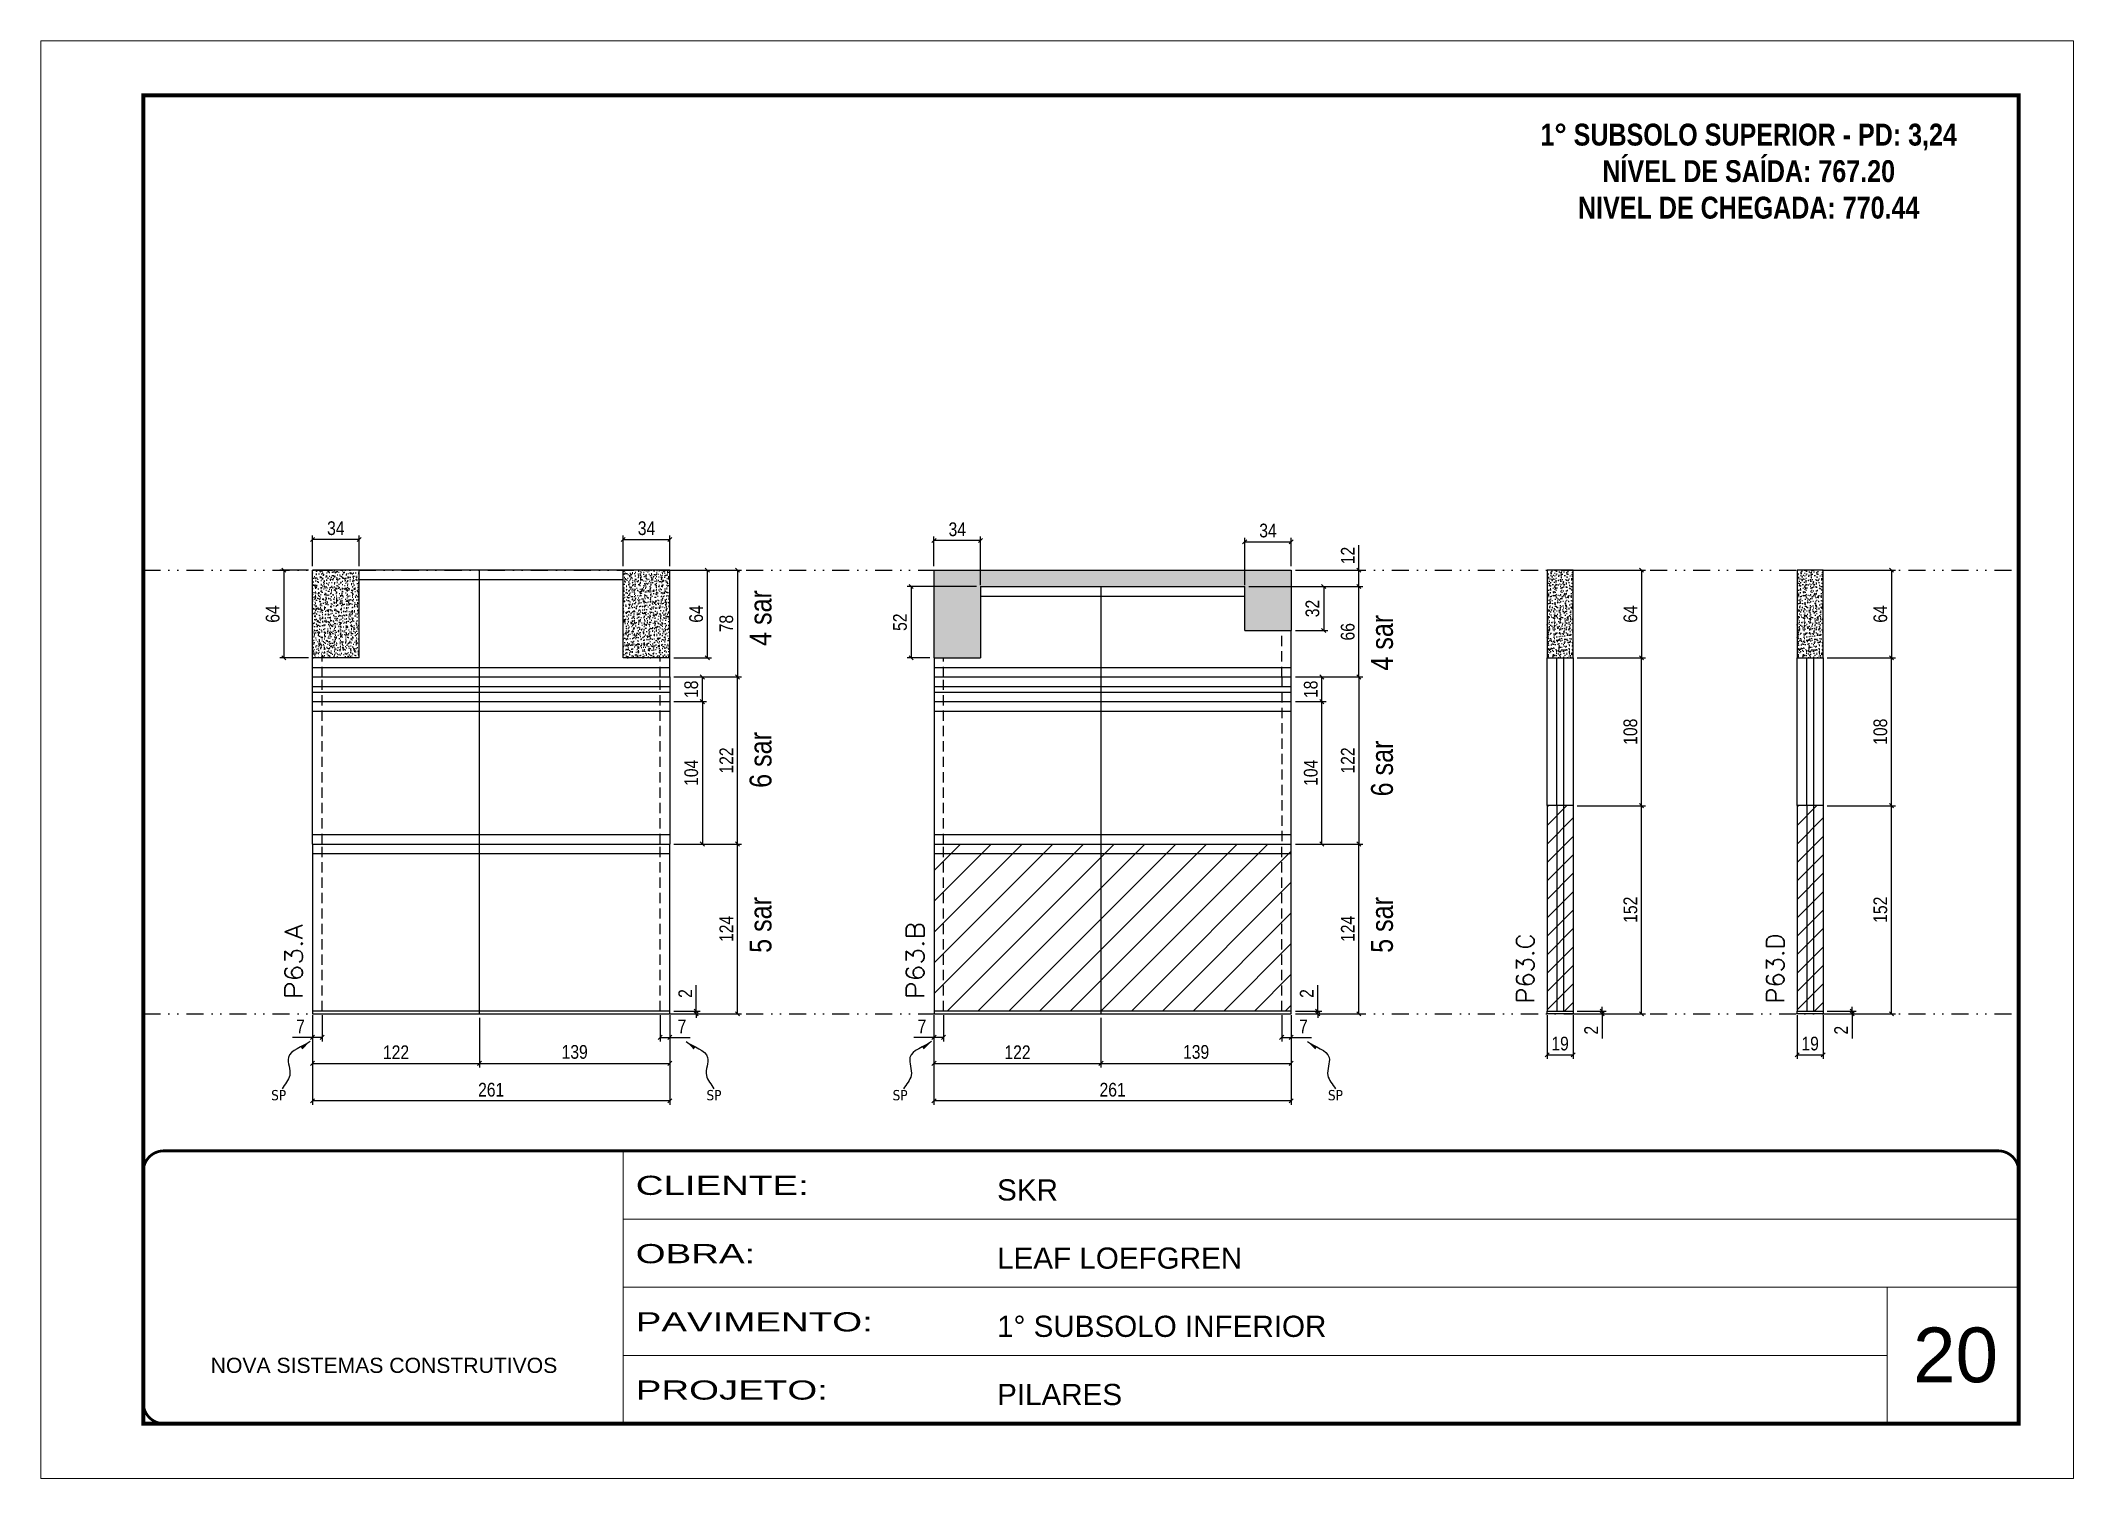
# Model space of a CAD drawing. Extents: x 14400 to 27878, y -21631 to 6985.
# Drawn here: x 19182 to 20667, y 1340 to 2390 of the extents above; entities that cross this region are included whole.
import ezdxf

# ---------------------------------------------------------------- set-up
doc = ezdxf.new("R2010")
doc.units = 0
for name, pattern in [('CONTINUO', [0]), ('DASHED', [0.75, 0.5, -0.25]), ('DIVIDE2', [0.625, 0.25, -0.125, 0, -0.125, 0, -0.125]), ('HIDDEN', [0.375, 0.25, -0.125])]:
    doc.linetypes.add(name, pattern=pattern)
for name, color, linetype, lineweight in [('CARIMBO', 255, 'Continuous', 9), ('Folhas', 255, 'Continuous', 9), ('Hachura', 251, 'Continuous', 9), ('SARRAFO DE PRESSAO', 251, 'DASHED', 9), ('Texto Seção', 7, 'Continuous', 15)]:
    doc.layers.add(name, color=color, linetype=linetype, lineweight=lineweight)
for name, color, linetype in [('COTA', 241, 'Continuous'), ('NOMENCLATURA', 7, 'Continuous'), ('Nível', 160, 'Continuous'), ('Painéis', 200, 'Continuous'), ('SARR_2.2x7', 40, 'Continuous'), ('Sarrafo de Pressão', 42, 'HIDDEN'), ('texto', 7, 'Continuous')]:
    doc.layers.add(name, color=color, linetype=linetype)
doc.styles.add('ARIAL', font='arial.ttf')
doc.styles.add('ARIAL_NARROW', font='ARIALN.TTF', dxfattribs={"height": 0.2})
doc.styles.add('COTA TECNICA', font='techl___.ttf', dxfattribs={"height": 10})
doc.styles.add('COTA TECNICA-50', font='techl___.ttf', dxfattribs={"height": 10})
doc.styles.add('REGUA-120', font='ROMANS.shx', dxfattribs={"height": 15})
doc.styles.add('ROMANC', font='techb___.ttf', dxfattribs={"height": 2.5})
doc.styles.get("Standard").update_dxf_attribs({"font": 'arial.ttf'})
doc.styles.add('Tecnologia', font='')
doc.styles.get('Tecnologia').set_extended_font_data('Forgotten Futurist')
doc.dimstyles.new('COTA PAINEL-50', dxfattribs={"dimtxt": 10, "dimasz": 3, "dimexe": 3, "dimexo": 3, "dimgap": 3, "dimtad": 1, "dimdec": 1, "dimzin": 12, "dimdsep": 46, "dimtxsty": 'COTA TECNICA-50', "dimblk1": 'OBLIQUE', "dimblk2": 'OBLIQUE', "dimsah": 1, "dimcen": 0.9, "dimclrd": 4, "dimclre": 4, "dimclrt": 240, "dimadec": 1, "dimazin": 3, "dimtfac": 1, "dimtdec": 1, "dimtmove": 0, "dimatfit": 3, "dimfxl": 1, "dimtolj": 1, "dimtzin": 12, "dimarcsym": 0})
doc.dimstyles.new('PAINEL', dxfattribs={"dimtxt": 10, "dimasz": 3, "dimexe": 3, "dimexo": 3, "dimgap": 3, "dimtad": 1, "dimdec": 1, "dimzin": 12, "dimdsep": 46, "dimtxsty": 'COTA TECNICA', "dimblk1": 'OBLIQUE', "dimblk2": 'OBLIQUE', "dimsah": 1, "dimcen": 0.9, "dimclrd": 4, "dimclre": 4, "dimclrt": 240, "dimadec": 1, "dimazin": 3, "dimtfac": 1, "dimtdec": 1, "dimtmove": 0, "dimatfit": 3, "dimfxl": 1, "dimtolj": 1, "dimtzin": 12, "dimarcsym": 0})
doc.dimstyles.get("Standard").update_dxf_attribs({"dimtxt": 0.18, "dimasz": 0.18, "dimexe": 0.18, "dimexo": 0.0625, "dimgap": 0.09, "dimtad": 0, "dimtih": 1, "dimtoh": 1, "dimdec": 4, "dimzin": 0, "dimdsep": 46, "dimtxsty": 'Standard', "dimcen": 0.09, "dimadec": 0, "dimazin": 0, "dimtfac": 1, "dimtdec": 4, "dimtofl": 0, "dimtmove": 0, "dimatfit": 3, "dimfxl": 1, "dimtolj": 1, "dimtzin": 0, "dimarcsym": 0})

msp = doc.modelspace()

# ---------------------------------------------------------------- texts
at = {"layer": 'CARIMBO', "style": 'ARIAL'}
msp.add_text('20', height=40, dxfattribs=at).set_placement((20549.83, 1410.57))
at = {"layer": 'NOMENCLATURA', "style": 'ARIAL_NARROW'}
for s, p in [('4 sar', (19715.86, 1948.39)), ('4 sar', (20169.87, 1930.34)), ('6 sar', (19715.86, 1844.72)), ('6 sar', (20169.87, 1838.49)), ('5 sar', (19715.86, 1724.23)), ('5 sar', (20169.87, 1724.23))]:
    msp.add_text(s, height=16, rotation=90, dxfattribs=at).set_placement(p)
at = {"layer": 'NOMENCLATURA', "color": 2, "insert": (20429.81, 2356.49), "char_height": 16, "attachment_point": 2, "style": 'ROMANC'}
msp.add_mtext_dynamic_manual_height_columns('\\P1° SUBSOLO SUPERIOR - PD: 3,24\\PNÍVEL DE SAÍDA: 767.20\\PNIVEL DE CHEGADA: 770.44', width=432.3511, gutter_width=1, heights=[0], dxfattribs=at)
at = {"layer": 'texto', "color": 0, "char_height": 7.5, "attachment_point": 5}
for insert in [(19355.84, 1620.22), (19673.87, 1620.22), (19809.85, 1620.22), (20127.88, 1620.22)]:
    msp.add_mtext('{\\fTahoma|b0|i0|c0|p34;\\C4;SP}', dxfattribs=dict(at, insert=insert))
at = {"layer": 'Texto Seção', "style": 'REGUA-120', "width": 1.1}
for s, p in [('P63.A', (19373.37, 1690.47)), ('P63.B', (19827.38, 1690.47))]:
    msp.add_text(s, height=13, rotation=90, dxfattribs=at).set_placement(p)
at = {"layer": 'Texto Seção', "char_height": 13, "width": 370.6998, "attachment_point": 7, "rotation": 90, "style": 'REGUA-120'}
for s, insert in [('P63.C', (20273.06, 1687.12)), ('P63.D', (20455.7, 1687.12))]:
    msp.add_mtext(s, dxfattribs=dict(at, insert=insert))

# ---------------------------------------------------------------- blocks, each defined once
blk = doc.blocks.new('9999999999')
at = {"color": 30, "linetype": 'CONTINUO'}
for p, q in [((98564.6, 34230.2), (98564.6, 34429.4)), ((98564.6, 34379.6), (99584, 34379.6)), ((98564.6, 34329.8), (99488, 34329.8)), ((99584, 34329.8), (99488, 34329.8)), ((99488, 34329.8), (99488, 34230.2)), ((98564.6, 34280), (99488, 34280))]:
    blk.add_line(p, q, dxfattribs=at)
at = {"color": 30, "linetype": 'CONTINUO', "const_width": 2}
blk.add_lwpolyline([(99584, 34230.2), (99584, 34414.4, 0.414214), (99569, 34429.4), (98229, 34429.4, 0.414214), (98214, 34414.4), (98214, 34245.2, 0.414214), (98229, 34230.2), (99584, 34230.2)], format="xyb", dxfattribs=at)
at = {"layer": 'Folhas'}
blk.add_lwpolyline([(98139, 34190.2), (99624, 34190.2), (99624, 35240.2), (98139, 35240.2)], close=True, dxfattribs=at)
at = {"layer": 'Folhas', "color": 30, "const_width": 3}
blk.add_lwpolyline([(98214, 34230.2), (99584, 34230.2), (99584, 35200.2), (98214, 35200.2)], close=True, dxfattribs=at)
at = {"color": 7, "linetype": 'Continuous', "ltscale": 5, "style": 'ARIAL'}
for s, height, p in [('SKR', 15.48, (98837.7, 34393.1)), ('LEAF LOEFGREN', 15.483, (98837.7, 34343.3)), ('1° SUBSOLO INFERIOR', 15.483, (98837.7, 34293.5)), ('NOVA SISTEMAS CONSTRUTIVOS', 11.059, (98263.2, 34267.2)), ('PILARES', 15.48, (98837.7, 34243.7))]:
    blk.add_text(s, height=height, dxfattribs=at).set_placement(p)
at = {"layer": 'Folhas', "color": 7, "style": 'Tecnologia', "width": 1.5}
for s, p in [('CLIENTE:', (98573.7, 34397.2)), ('OBRA:', (98573.7, 34347.3)), ('PAVIMENTO:', (98573.7, 34297.5)), ('PROJETO:', (98573.7, 34247.7))]:
    blk.add_text(s, height=14, dxfattribs=at).set_placement(p)
blk = doc.blocks.new('_Oblique')
at = {"color": 0, "linetype": 'ByBlock', "lineweight": -2}
blk.add_line((-0.5, -0.5), (0.5, 0.5), dxfattribs=at)
blk = doc.blocks.new('*D991')
at = {"layer": 'COTA', "color": 4, "lineweight": -2, "transparency": 16777216}
for p, q in [((19834.6, 1678.7), (19834.6, 1613.1)), ((20095.6, 1678.7), (20095.6, 1613.1)), ((20095.6, 1616.1), (19834.6, 1616.1))]:
    blk.add_line(p, q, dxfattribs=at)
at = {"layer": 'Defpoints', "color": 0, "transparency": 16777216}
for p in [(19834.6, 1681.7), (20095.6, 1681.7), (19834.6, 1616.1)]:
    blk.add_point(p, dxfattribs=at)
at = {"layer": 'COTA', "color": 4, "lineweight": -2, "transparency": 16777216, "xscale": 3, "yscale": 3, "zscale": 3, "rotation": 180}
blk.add_blockref('_Oblique', (19834.6, 1616.1), dxfattribs=at)
at = {"layer": 'COTA', "color": 4, "lineweight": -2, "transparency": 16777216, "xscale": 3, "yscale": 3, "zscale": 3}
blk.add_blockref('_Oblique', (20095.6, 1616.1), dxfattribs=at)
at = {"layer": 'COTA', "color": 240, "transparency": 16777216, "insert": (19965.1, 1624.2), "char_height": 10, "attachment_point": 5, "style": 'COTA TECNICA'}
blk.add_mtext('\\A1;261', dxfattribs=at)
blk = doc.blocks.new('*D992')
at = {"layer": 'COTA', "color": 4, "lineweight": -2, "transparency": 16777216}
for p, q in [((20088.6, 1678.7), (20088.6, 1659.5)), ((20095.6, 1676.7), (20095.6, 1659.5)), ((20088.6, 1662.5), (20095.6, 1662.5)), ((20095.6, 1662.5), (20110.4, 1662.5))]:
    blk.add_line(p, q, dxfattribs=at)
at = {"layer": 'Defpoints', "color": 0, "transparency": 16777216}
for p in [(20088.6, 1681.7), (20095.6, 1679.7), (20095.6, 1662.5)]:
    blk.add_point(p, dxfattribs=at)
at = {"layer": 'COTA', "color": 4, "lineweight": -2, "transparency": 16777216, "xscale": 3, "yscale": 3, "zscale": 3, "rotation": 180}
blk.add_blockref('_Oblique', (20088.6, 1662.5), dxfattribs=at)
at = {"layer": 'COTA', "color": 4, "lineweight": -2, "transparency": 16777216, "xscale": 3, "yscale": 3, "zscale": 3}
blk.add_blockref('_Oblique', (20095.6, 1662.5), dxfattribs=at)
at = {"layer": 'COTA', "color": 240, "transparency": 16777216, "insert": (20104.5, 1670.5), "char_height": 10, "attachment_point": 5, "style": 'COTA TECNICA-50'}
blk.add_mtext('\\A1;7', dxfattribs=at)
blk = doc.blocks.new('*D993')
at = {"layer": 'COTA', "color": 4, "lineweight": -2, "transparency": 16777216}
for p, q in [((19841.6, 1678.7), (19841.6, 1659.5)), ((19834.6, 1676.7), (19834.6, 1659.5)), ((19834.6, 1662.5), (19819.9, 1662.5)), ((19841.6, 1662.5), (19834.6, 1662.5))]:
    blk.add_line(p, q, dxfattribs=at)
at = {"layer": 'Defpoints', "color": 0, "transparency": 16777216}
for p in [(19834.6, 1679.7), (19841.6, 1681.7), (19834.6, 1662.5)]:
    blk.add_point(p, dxfattribs=at)
at = {"layer": 'COTA', "color": 4, "lineweight": -2, "transparency": 16777216, "xscale": 3, "yscale": 3, "zscale": 3, "rotation": 180}
blk.add_blockref('_Oblique', (19834.6, 1662.5), dxfattribs=at)
at = {"layer": 'COTA', "color": 4, "lineweight": -2, "transparency": 16777216, "xscale": 3, "yscale": 3, "zscale": 3}
blk.add_blockref('_Oblique', (19841.6, 1662.5), dxfattribs=at)
at = {"layer": 'COTA', "color": 240, "transparency": 16777216, "insert": (19825.8, 1670.5), "char_height": 10, "attachment_point": 5, "style": 'COTA TECNICA-50'}
blk.add_mtext('\\A1;7', dxfattribs=at)
blk = doc.blocks.new('*D994')
at = {"layer": 'COTA', "color": 4, "lineweight": -2, "transparency": 16777216}
for p, q in [((20114.9, 1681.7), (20114.9, 1700.5)), ((20098.6, 1681.7), (20117.9, 1681.7)), ((20098.6, 1679.7), (20117.9, 1679.7)), ((20114.9, 1679.7), (20114.9, 1681.7)), ((20114.9, 1679.7), (20114.9, 1676.7))]:
    blk.add_line(p, q, dxfattribs=at)
at = {"layer": 'Defpoints', "color": 0, "transparency": 16777216}
for p in [(20095.6, 1681.7), (20095.6, 1679.7), (20114.9, 1679.7)]:
    blk.add_point(p, dxfattribs=at)
at = {"layer": 'COTA', "color": 4, "lineweight": -2, "transparency": 16777216, "xscale": 3, "yscale": 3, "zscale": 3}
for p, rotation in [((20114.9, 1681.7), 270), ((20114.9, 1679.7), 90)]:
    blk.add_blockref('_Oblique', p, dxfattribs=dict(at, rotation=rotation))
at = {"layer": 'COTA', "color": 240, "transparency": 16777216, "insert": (20106.9, 1694.5), "char_height": 10, "attachment_point": 5, "rotation": 90, "style": 'COTA TECNICA-50'}
blk.add_mtext('\\A1;2', dxfattribs=at)
blk = doc.blocks.new('*D1007')
at = {"layer": 'COTA', "color": 4, "linetype": 'ByBlock', "lineweight": -2, "transparency": 16777216}
for p, q in [((20098.6, 1803.7), (20148, 1803.7)), ((20145, 1679.7), (20145, 1803.7)), ((20098.6, 1679.7), (20148, 1679.7))]:
    blk.add_line(p, q, dxfattribs=at)
at = {"layer": 'Defpoints', "color": 0, "linetype": 'ByBlock', "transparency": 16777216}
for p in [(20095.6, 1803.7), (20145, 1803.7), (20095.6, 1679.7)]:
    blk.add_point(p, dxfattribs=at)
at = {"layer": 'COTA', "color": 4, "linetype": 'ByBlock', "lineweight": -2, "transparency": 16777216, "xscale": 3, "yscale": 3, "zscale": 3}
for p, rotation in [((20145, 1803.7), 90), ((20145, 1679.7), 270)]:
    blk.add_blockref('_Oblique', p, dxfattribs=dict(at, rotation=rotation))
at = {"layer": 'COTA', "color": 240, "linetype": 'ByBlock', "transparency": 16777216, "insert": (20136.9, 1741.7), "char_height": 10, "attachment_point": 5, "rotation": 90, "style": 'COTA TECNICA'}
blk.add_mtext('\\A1;124', dxfattribs=at)
blk = doc.blocks.new('*D1008')
at = {"layer": 'COTA', "color": 4, "linetype": 'ByBlock', "lineweight": -2, "transparency": 16777216}
for p, q in [((20098.6, 1803.7), (20148, 1803.7)), ((20145, 1679.7), (20145, 1803.7)), ((20098.6, 1679.7), (20148, 1679.7))]:
    blk.add_line(p, q, dxfattribs=at)
at = {"layer": 'Defpoints', "color": 0, "linetype": 'ByBlock', "transparency": 16777216}
for p in [(20095.6, 1803.7), (20145, 1803.7), (20095.6, 1679.7)]:
    blk.add_point(p, dxfattribs=at)
at = {"layer": 'COTA', "color": 4, "linetype": 'ByBlock', "lineweight": -2, "transparency": 16777216, "xscale": 3, "yscale": 3, "zscale": 3}
for p, rotation in [((20145, 1803.7), 90), ((20145, 1679.7), 270)]:
    blk.add_blockref('_Oblique', p, dxfattribs=dict(at, rotation=rotation))
at = {"layer": 'COTA', "color": 240, "linetype": 'ByBlock', "transparency": 16777216, "insert": (20136.9, 1741.7), "char_height": 10, "attachment_point": 5, "rotation": 90, "style": 'COTA TECNICA'}
blk.add_mtext('\\A1;124', dxfattribs=at)
blk = doc.blocks.new('*D1009')
at = {"layer": 'COTA', "color": 4, "lineweight": -2, "transparency": 16777216}
for p, q in [((19956.6, 1676.7), (19956.6, 1640.5)), ((20095.6, 1676.7), (20095.6, 1640.5)), ((19956.6, 1643.5), (20095.6, 1643.5))]:
    blk.add_line(p, q, dxfattribs=at)
at = {"layer": 'Defpoints', "color": 0, "transparency": 16777216}
for p in [(19956.6, 1679.7), (20095.6, 1679.7), (20095.6, 1643.5)]:
    blk.add_point(p, dxfattribs=at)
at = {"layer": 'COTA', "color": 4, "lineweight": -2, "transparency": 16777216, "xscale": 3, "yscale": 3, "zscale": 3, "rotation": 180}
blk.add_blockref('_Oblique', (19956.6, 1643.5), dxfattribs=at)
at = {"layer": 'COTA', "color": 4, "lineweight": -2, "transparency": 16777216, "xscale": 3, "yscale": 3, "zscale": 3}
blk.add_blockref('_Oblique', (20095.6, 1643.5), dxfattribs=at)
at = {"layer": 'COTA', "color": 240, "transparency": 16777216, "insert": (20026.1, 1651.8), "char_height": 10, "attachment_point": 5, "style": 'COTA TECNICA'}
blk.add_mtext('\\A1;139', dxfattribs=at)
blk = doc.blocks.new('*D1010')
at = {"layer": 'COTA', "color": 4, "lineweight": -2, "transparency": 16777216}
for p, q in [((19834.6, 1676.7), (19834.6, 1640.5)), ((19956.6, 1676.7), (19956.6, 1640.5)), ((19834.6, 1643.5), (19956.6, 1643.5))]:
    blk.add_line(p, q, dxfattribs=at)
at = {"layer": 'Defpoints', "color": 0, "transparency": 16777216}
for p in [(19834.6, 1679.7), (19956.6, 1679.7), (19956.6, 1643.5)]:
    blk.add_point(p, dxfattribs=at)
at = {"layer": 'COTA', "color": 4, "lineweight": -2, "transparency": 16777216, "xscale": 3, "yscale": 3, "zscale": 3, "rotation": 180}
blk.add_blockref('_Oblique', (19834.6, 1643.5), dxfattribs=at)
at = {"layer": 'COTA', "color": 4, "lineweight": -2, "transparency": 16777216, "xscale": 3, "yscale": 3, "zscale": 3}
blk.add_blockref('_Oblique', (19956.6, 1643.5), dxfattribs=at)
at = {"layer": 'COTA', "color": 240, "transparency": 16777216, "insert": (19895.6, 1651.6), "char_height": 10, "attachment_point": 5, "style": 'COTA TECNICA'}
blk.add_mtext('\\A1;122', dxfattribs=at)
blk = doc.blocks.new('*D998')
at = {"layer": 'COTA', "color": 4, "lineweight": -2, "transparency": 16777216}
for p, q in [((20282.5, 1678.7), (20282.5, 1646.8)), ((20301.5, 1678.7), (20301.5, 1646.8)), ((20282.5, 1649.8), (20301.5, 1649.8))]:
    blk.add_line(p, q, dxfattribs=at)
at = {"layer": 'Defpoints', "color": 0, "transparency": 16777216}
for p in [(20282.5, 1681.7), (20301.5, 1681.7), (20301.5, 1649.8)]:
    blk.add_point(p, dxfattribs=at)
at = {"layer": 'COTA', "color": 4, "lineweight": -2, "transparency": 16777216, "xscale": 3, "yscale": 3, "zscale": 3, "rotation": 180}
blk.add_blockref('_Oblique', (20282.5, 1649.8), dxfattribs=at)
at = {"layer": 'COTA', "color": 4, "lineweight": -2, "transparency": 16777216, "xscale": 3, "yscale": 3, "zscale": 3}
blk.add_blockref('_Oblique', (20301.5, 1649.8), dxfattribs=at)
at = {"layer": 'COTA', "color": 240, "transparency": 16777216, "insert": (20292, 1657.9), "char_height": 10, "attachment_point": 5, "style": 'COTA TECNICA'}
blk.add_mtext('\\A1;19', dxfattribs=at)
blk = doc.blocks.new('*D999')
at = {"layer": 'COTA', "color": 4, "lineweight": -2, "transparency": 16777216}
for p, q in [((20304.5, 1681.7), (20325.7, 1681.7)), ((20304.5, 1679.7), (20325.7, 1679.7)), ((20322.7, 1681.7), (20322.7, 1684.7)), ((20322.7, 1681.7), (20322.7, 1679.7)), ((20322.7, 1679.7), (20322.7, 1661.6))]:
    blk.add_line(p, q, dxfattribs=at)
at = {"layer": 'Defpoints', "color": 0, "transparency": 16777216}
for p in [(20301.5, 1681.7), (20301.5, 1679.7), (20322.7, 1681.7)]:
    blk.add_point(p, dxfattribs=at)
at = {"layer": 'COTA', "color": 4, "lineweight": -2, "transparency": 16777216, "xscale": 3, "yscale": 3, "zscale": 3}
for p, rotation in [((20322.7, 1681.7), 270), ((20322.7, 1679.7), 90)]:
    blk.add_blockref('_Oblique', p, dxfattribs=dict(at, rotation=rotation))
at = {"layer": 'COTA', "color": 240, "transparency": 16777216, "insert": (20314.7, 1667.7), "char_height": 10, "attachment_point": 5, "rotation": 90, "style": 'COTA TECNICA-50'}
blk.add_mtext('\\A1;2', dxfattribs=at)
blk = doc.blocks.new('*D1011')
at = {"layer": 'COTA', "color": 4, "linetype": 'ByBlock', "lineweight": -2, "transparency": 16777216}
for p, q in [((20304.5, 2003.7), (20354.5, 2003.7)), ((20351.5, 2003.7), (20351.5, 1939.7)), ((20304.5, 1939.7), (20354.5, 1939.7))]:
    blk.add_line(p, q, dxfattribs=at)
at = {"layer": 'Defpoints', "color": 0, "linetype": 'ByBlock', "transparency": 16777216}
for p in [(20301.5, 2003.7), (20301.5, 1939.7), (20351.5, 1939.7)]:
    blk.add_point(p, dxfattribs=at)
at = {"layer": 'COTA', "color": 4, "linetype": 'ByBlock', "lineweight": -2, "transparency": 16777216, "xscale": 3, "yscale": 3, "zscale": 3}
for p, rotation in [((20351.5, 2003.7), 90), ((20351.5, 1939.7), 270)]:
    blk.add_blockref('_Oblique', p, dxfattribs=dict(at, rotation=rotation))
at = {"layer": 'COTA', "color": 240, "linetype": 'ByBlock', "transparency": 16777216, "insert": (20343.4, 1971.7), "char_height": 10, "attachment_point": 5, "rotation": 90, "style": 'COTA TECNICA'}
blk.add_mtext('\\A1;64', dxfattribs=at)
blk = doc.blocks.new('*D1000')
at = {"layer": 'COTA', "color": 4, "lineweight": -2, "transparency": 16777216}
for p, q in [((20304.5, 1831.7), (20354.5, 1831.7)), ((20351.5, 1679.7), (20351.5, 1831.7)), ((20304.5, 1679.7), (20354.5, 1679.7))]:
    blk.add_line(p, q, dxfattribs=at)
at = {"layer": 'Defpoints', "color": 0, "transparency": 16777216}
for p in [(20301.5, 1831.7), (20351.5, 1831.7), (20301.5, 1679.7)]:
    blk.add_point(p, dxfattribs=at)
at = {"layer": 'COTA', "color": 4, "lineweight": -2, "transparency": 16777216, "xscale": 3, "yscale": 3, "zscale": 3}
for p, rotation in [((20351.5, 1831.7), 90), ((20351.5, 1679.7), 270)]:
    blk.add_blockref('_Oblique', p, dxfattribs=dict(at, rotation=rotation))
at = {"layer": 'COTA', "color": 240, "transparency": 16777216, "insert": (20343.4, 1755.7), "char_height": 10, "attachment_point": 5, "rotation": 90, "style": 'COTA TECNICA-50'}
blk.add_mtext('\\A1;152', dxfattribs=at)
blk = doc.blocks.new('*D1001')
at = {"layer": 'COTA', "color": 4, "lineweight": -2, "transparency": 16777216}
for p, q in [((19380.6, 1678.7), (19380.6, 1613.1)), ((19641.6, 1678.7), (19641.6, 1613.1)), ((19641.6, 1616.1), (19380.6, 1616.1))]:
    blk.add_line(p, q, dxfattribs=at)
at = {"layer": 'Defpoints', "color": 0, "transparency": 16777216}
for p in [(19380.6, 1681.7), (19641.6, 1681.7), (19380.6, 1616.1)]:
    blk.add_point(p, dxfattribs=at)
at = {"layer": 'COTA', "color": 4, "lineweight": -2, "transparency": 16777216, "xscale": 3, "yscale": 3, "zscale": 3, "rotation": 180}
blk.add_blockref('_Oblique', (19380.6, 1616.1), dxfattribs=at)
at = {"layer": 'COTA', "color": 4, "lineweight": -2, "transparency": 16777216, "xscale": 3, "yscale": 3, "zscale": 3}
blk.add_blockref('_Oblique', (19641.6, 1616.1), dxfattribs=at)
at = {"layer": 'COTA', "color": 240, "transparency": 16777216, "insert": (19511.1, 1624.2), "char_height": 10, "attachment_point": 5, "style": 'COTA TECNICA'}
blk.add_mtext('\\A1;261', dxfattribs=at)
blk = doc.blocks.new('*D1002')
at = {"layer": 'COTA', "color": 4, "lineweight": -2, "transparency": 16777216}
for p, q in [((19634.6, 1678.7), (19634.6, 1659.5)), ((19641.6, 1676.7), (19641.6, 1659.5)), ((19634.6, 1662.5), (19641.6, 1662.5)), ((19641.6, 1662.5), (19656.4, 1662.5))]:
    blk.add_line(p, q, dxfattribs=at)
at = {"layer": 'Defpoints', "color": 0, "transparency": 16777216}
for p in [(19634.6, 1681.7), (19641.6, 1679.7), (19641.6, 1662.5)]:
    blk.add_point(p, dxfattribs=at)
at = {"layer": 'COTA', "color": 4, "lineweight": -2, "transparency": 16777216, "xscale": 3, "yscale": 3, "zscale": 3, "rotation": 180}
blk.add_blockref('_Oblique', (19634.6, 1662.5), dxfattribs=at)
at = {"layer": 'COTA', "color": 4, "lineweight": -2, "transparency": 16777216, "xscale": 3, "yscale": 3, "zscale": 3}
blk.add_blockref('_Oblique', (19641.6, 1662.5), dxfattribs=at)
at = {"layer": 'COTA', "color": 240, "transparency": 16777216, "insert": (19650.5, 1670.5), "char_height": 10, "attachment_point": 5, "style": 'COTA TECNICA-50'}
blk.add_mtext('\\A1;7', dxfattribs=at)
blk = doc.blocks.new('*D1003')
at = {"layer": 'COTA', "color": 4, "lineweight": -2, "transparency": 16777216}
for p, q in [((19387.6, 1678.7), (19387.6, 1659.5)), ((19380.6, 1676.7), (19380.6, 1659.5)), ((19380.6, 1662.5), (19365.9, 1662.5)), ((19387.6, 1662.5), (19380.6, 1662.5))]:
    blk.add_line(p, q, dxfattribs=at)
at = {"layer": 'Defpoints', "color": 0, "transparency": 16777216}
for p in [(19380.6, 1679.7), (19387.6, 1681.7), (19380.6, 1662.5)]:
    blk.add_point(p, dxfattribs=at)
at = {"layer": 'COTA', "color": 4, "lineweight": -2, "transparency": 16777216, "xscale": 3, "yscale": 3, "zscale": 3, "rotation": 180}
blk.add_blockref('_Oblique', (19380.6, 1662.5), dxfattribs=at)
at = {"layer": 'COTA', "color": 4, "lineweight": -2, "transparency": 16777216, "xscale": 3, "yscale": 3, "zscale": 3}
blk.add_blockref('_Oblique', (19387.6, 1662.5), dxfattribs=at)
at = {"layer": 'COTA', "color": 240, "transparency": 16777216, "insert": (19371.8, 1670.5), "char_height": 10, "attachment_point": 5, "style": 'COTA TECNICA-50'}
blk.add_mtext('\\A1;7', dxfattribs=at)
blk = doc.blocks.new('*D1004')
at = {"layer": 'COTA', "color": 4, "lineweight": -2, "transparency": 16777216}
for p, q in [((19660.9, 1681.7), (19660.9, 1700.5)), ((19644.6, 1681.7), (19663.9, 1681.7)), ((19644.6, 1679.7), (19663.9, 1679.7)), ((19660.9, 1679.7), (19660.9, 1681.7)), ((19660.9, 1679.7), (19660.9, 1676.7))]:
    blk.add_line(p, q, dxfattribs=at)
at = {"layer": 'Defpoints', "color": 0, "transparency": 16777216}
for p in [(19641.6, 1681.7), (19641.6, 1679.7), (19660.9, 1679.7)]:
    blk.add_point(p, dxfattribs=at)
at = {"layer": 'COTA', "color": 4, "lineweight": -2, "transparency": 16777216, "xscale": 3, "yscale": 3, "zscale": 3}
for p, rotation in [((19660.9, 1681.7), 270), ((19660.9, 1679.7), 90)]:
    blk.add_blockref('_Oblique', p, dxfattribs=dict(at, rotation=rotation))
at = {"layer": 'COTA', "color": 240, "transparency": 16777216, "insert": (19652.9, 1694.5), "char_height": 10, "attachment_point": 5, "rotation": 90, "style": 'COTA TECNICA-50'}
blk.add_mtext('\\A1;2', dxfattribs=at)
blk = doc.blocks.new('*D1012')
at = {"layer": 'COTA', "color": 4, "lineweight": -2, "transparency": 16777216}
for p, q in [((19502.6, 1676.7), (19502.6, 1640.5)), ((19641.6, 1676.7), (19641.6, 1640.5)), ((19502.6, 1643.5), (19641.6, 1643.5))]:
    blk.add_line(p, q, dxfattribs=at)
at = {"layer": 'Defpoints', "color": 0, "transparency": 16777216}
for p in [(19502.6, 1679.7), (19641.6, 1679.7), (19641.6, 1643.5)]:
    blk.add_point(p, dxfattribs=at)
at = {"layer": 'COTA', "color": 4, "lineweight": -2, "transparency": 16777216, "xscale": 3, "yscale": 3, "zscale": 3, "rotation": 180}
blk.add_blockref('_Oblique', (19502.6, 1643.5), dxfattribs=at)
at = {"layer": 'COTA', "color": 4, "lineweight": -2, "transparency": 16777216, "xscale": 3, "yscale": 3, "zscale": 3}
blk.add_blockref('_Oblique', (19641.6, 1643.5), dxfattribs=at)
at = {"layer": 'COTA', "color": 240, "transparency": 16777216, "insert": (19572.1, 1651.8), "char_height": 10, "attachment_point": 5, "style": 'COTA TECNICA'}
blk.add_mtext('\\A1;139', dxfattribs=at)
blk = doc.blocks.new('*D1013')
at = {"layer": 'COTA', "color": 4, "lineweight": -2, "transparency": 16777216}
for p, q in [((19380.6, 1676.7), (19380.6, 1640.5)), ((19502.6, 1676.7), (19502.6, 1640.5)), ((19380.6, 1643.5), (19502.6, 1643.5))]:
    blk.add_line(p, q, dxfattribs=at)
at = {"layer": 'Defpoints', "color": 0, "transparency": 16777216}
for p in [(19380.6, 1679.7), (19502.6, 1679.7), (19502.6, 1643.5)]:
    blk.add_point(p, dxfattribs=at)
at = {"layer": 'COTA', "color": 4, "lineweight": -2, "transparency": 16777216, "xscale": 3, "yscale": 3, "zscale": 3, "rotation": 180}
blk.add_blockref('_Oblique', (19380.6, 1643.5), dxfattribs=at)
at = {"layer": 'COTA', "color": 4, "lineweight": -2, "transparency": 16777216, "xscale": 3, "yscale": 3, "zscale": 3}
blk.add_blockref('_Oblique', (19502.6, 1643.5), dxfattribs=at)
at = {"layer": 'COTA', "color": 240, "transparency": 16777216, "insert": (19441.6, 1651.6), "char_height": 10, "attachment_point": 5, "style": 'COTA TECNICA'}
blk.add_mtext('\\A1;122', dxfattribs=at)
blk = doc.blocks.new('*D1014')
at = {"layer": 'COTA', "color": 4, "lineweight": -2, "transparency": 16777216}
for p, q in [((19644.6, 1803.7), (19694, 1803.7)), ((19691, 1679.7), (19691, 1803.7)), ((19644.6, 1679.7), (19694, 1679.7))]:
    blk.add_line(p, q, dxfattribs=at)
at = {"layer": 'Defpoints', "color": 0, "transparency": 16777216}
for p in [(19641.6, 1803.7), (19691, 1803.7), (19641.6, 1679.7)]:
    blk.add_point(p, dxfattribs=at)
at = {"layer": 'COTA', "color": 4, "lineweight": -2, "transparency": 16777216, "xscale": 3, "yscale": 3, "zscale": 3}
for p, rotation in [((19691, 1803.7), 90), ((19691, 1679.7), 270)]:
    blk.add_blockref('_Oblique', p, dxfattribs=dict(at, rotation=rotation))
at = {"layer": 'COTA', "color": 240, "transparency": 16777216, "insert": (19682.9, 1741.7), "char_height": 10, "attachment_point": 5, "rotation": 90, "style": 'COTA TECNICA'}
blk.add_mtext('\\A1;124', dxfattribs=at)
blk = doc.blocks.new('*D1015')
at = {"layer": 'COTA', "color": 4, "lineweight": -2, "transparency": 16777216}
for p, q in [((20064.6, 1991.7), (20148, 1991.7)), ((20145, 1925.7), (20145, 1991.7)), ((20098.6, 1925.7), (20148, 1925.7))]:
    blk.add_line(p, q, dxfattribs=at)
at = {"layer": 'Defpoints', "color": 0, "transparency": 16777216}
for p in [(20061.6, 1991.7), (20145, 1991.7), (20095.6, 1925.7)]:
    blk.add_point(p, dxfattribs=at)
at = {"layer": 'COTA', "color": 4, "lineweight": -2, "transparency": 16777216, "xscale": 3, "yscale": 3, "zscale": 3}
for p, rotation in [((20145, 1991.7), 90), ((20145, 1925.7), 270)]:
    blk.add_blockref('_Oblique', p, dxfattribs=dict(at, rotation=rotation))
at = {"layer": 'COTA', "color": 240, "transparency": 16777216, "insert": (20136.9, 1958.7), "char_height": 10, "attachment_point": 5, "rotation": 90, "style": 'COTA TECNICA'}
blk.add_mtext('\\A1;66', dxfattribs=at)
blk = doc.blocks.new('*D1016')
at = {"layer": 'COTA', "color": 4, "lineweight": -2, "transparency": 16777216}
for p, q in [((20145, 2003.7), (20145, 2022)), ((20064.6, 1991.7), (20148, 1991.7)), ((20098.6, 2003.7), (20148, 2003.7)), ((20145, 1991.7), (20145, 2003.7))]:
    blk.add_line(p, q, dxfattribs=at)
at = {"layer": 'Defpoints', "color": 0, "transparency": 16777216}
for p in [(20061.6, 1991.7), (20095.6, 2003.7), (20145, 2003.7)]:
    blk.add_point(p, dxfattribs=at)
at = {"layer": 'COTA', "color": 4, "lineweight": -2, "transparency": 16777216, "xscale": 3, "yscale": 3, "zscale": 3}
for p, rotation in [((20145, 2003.7), 90), ((20145, 1991.7), 270)]:
    blk.add_blockref('_Oblique', p, dxfattribs=dict(at, rotation=rotation))
at = {"layer": 'COTA', "color": 240, "transparency": 16777216, "insert": (20136.9, 2014.4), "char_height": 10, "attachment_point": 5, "rotation": 90, "style": 'COTA TECNICA'}
blk.add_mtext('\\A1;12', dxfattribs=at)
blk = doc.blocks.new('*D1017')
at = {"layer": 'COTA', "color": 4, "lineweight": -2, "transparency": 16777216}
for p, q in [((19834.6, 2006.7), (19834.6, 2028.3)), ((19868.6, 2025.3), (19834.6, 2025.3)), ((19868.6, 1992.7), (19868.6, 2028.3))]:
    blk.add_line(p, q, dxfattribs=at)
at = {"layer": 'Defpoints', "color": 0, "transparency": 16777216}
for p in [(19834.6, 2025.3), (19834.6, 2003.7), (19868.6, 1989.7)]:
    blk.add_point(p, dxfattribs=at)
at = {"layer": 'COTA', "color": 4, "lineweight": -2, "transparency": 16777216, "xscale": 3, "yscale": 3, "zscale": 3, "rotation": 180}
blk.add_blockref('_Oblique', (19834.6, 2025.3), dxfattribs=at)
at = {"layer": 'COTA', "color": 4, "lineweight": -2, "transparency": 16777216, "xscale": 3, "yscale": 3, "zscale": 3}
blk.add_blockref('_Oblique', (19868.6, 2025.3), dxfattribs=at)
at = {"layer": 'COTA', "color": 240, "transparency": 16777216, "insert": (19851.6, 2033.5), "char_height": 10, "attachment_point": 5, "style": 'COTA TECNICA'}
blk.add_mtext('\\A1;34', dxfattribs=at)
blk = doc.blocks.new('*D1005')
at = {"layer": 'COTA', "color": 4, "lineweight": -2, "transparency": 16777216}
for p, q in [((20061.6, 1992.7), (20061.6, 2027.4)), ((20061.6, 2024.4), (20095.6, 2024.4)), ((20095.6, 2006.7), (20095.6, 2027.4))]:
    blk.add_line(p, q, dxfattribs=at)
at = {"layer": 'Defpoints', "color": 0, "transparency": 16777216}
for p in [(20095.6, 2024.4), (20095.6, 2003.7), (20061.6, 1989.7)]:
    blk.add_point(p, dxfattribs=at)
at = {"layer": 'COTA', "color": 4, "lineweight": -2, "transparency": 16777216, "xscale": 3, "yscale": 3, "zscale": 3, "rotation": 180}
blk.add_blockref('_Oblique', (20061.6, 2024.4), dxfattribs=at)
at = {"layer": 'COTA', "color": 4, "lineweight": -2, "transparency": 16777216, "xscale": 3, "yscale": 3, "zscale": 3}
blk.add_blockref('_Oblique', (20095.6, 2024.4), dxfattribs=at)
at = {"layer": 'COTA', "color": 240, "transparency": 16777216, "insert": (20078.6, 2032.6), "char_height": 10, "attachment_point": 5, "style": 'COTA TECNICA'}
blk.add_mtext('\\A1;34', dxfattribs=at)
blk = doc.blocks.new('*D995')
at = {"layer": 'COTA', "color": 4, "lineweight": -2, "transparency": 16777216}
for p, q in [((20465.2, 1678.7), (20465.2, 1646.8)), ((20484.2, 1678.7), (20484.2, 1646.8)), ((20465.2, 1649.8), (20484.2, 1649.8))]:
    blk.add_line(p, q, dxfattribs=at)
at = {"layer": 'Defpoints', "color": 0, "transparency": 16777216}
for p in [(20465.2, 1681.7), (20484.2, 1681.7), (20484.2, 1649.8)]:
    blk.add_point(p, dxfattribs=at)
at = {"layer": 'COTA', "color": 4, "lineweight": -2, "transparency": 16777216, "xscale": 3, "yscale": 3, "zscale": 3, "rotation": 180}
blk.add_blockref('_Oblique', (20465.2, 1649.8), dxfattribs=at)
at = {"layer": 'COTA', "color": 4, "lineweight": -2, "transparency": 16777216, "xscale": 3, "yscale": 3, "zscale": 3}
blk.add_blockref('_Oblique', (20484.2, 1649.8), dxfattribs=at)
at = {"layer": 'COTA', "color": 240, "transparency": 16777216, "insert": (20474.7, 1657.9), "char_height": 10, "attachment_point": 5, "style": 'COTA TECNICA'}
blk.add_mtext('\\A1;19', dxfattribs=at)
blk = doc.blocks.new('*D996')
at = {"layer": 'COTA', "color": 4, "lineweight": -2, "transparency": 16777216}
for p, q in [((20487.2, 1681.7), (20508.3, 1681.7)), ((20487.2, 1679.7), (20508.3, 1679.7)), ((20505.3, 1681.7), (20505.3, 1684.7)), ((20505.3, 1681.7), (20505.3, 1679.7)), ((20505.3, 1679.7), (20505.3, 1661.6))]:
    blk.add_line(p, q, dxfattribs=at)
at = {"layer": 'Defpoints', "color": 0, "transparency": 16777216}
for p in [(20484.2, 1681.7), (20484.2, 1679.7), (20505.3, 1681.7)]:
    blk.add_point(p, dxfattribs=at)
at = {"layer": 'COTA', "color": 4, "lineweight": -2, "transparency": 16777216, "xscale": 3, "yscale": 3, "zscale": 3}
for p, rotation in [((20505.3, 1681.7), 270), ((20505.3, 1679.7), 90)]:
    blk.add_blockref('_Oblique', p, dxfattribs=dict(at, rotation=rotation))
at = {"layer": 'COTA', "color": 240, "transparency": 16777216, "insert": (20497.3, 1667.7), "char_height": 10, "attachment_point": 5, "rotation": 90, "style": 'COTA TECNICA-50'}
blk.add_mtext('\\A1;2', dxfattribs=at)
blk = doc.blocks.new('*D1006')
at = {"layer": 'COTA', "color": 4, "linetype": 'ByBlock', "lineweight": -2, "transparency": 16777216}
for p, q in [((20487.2, 2003.7), (20537.1, 2003.7)), ((20534.1, 2003.7), (20534.1, 1939.7)), ((20487.2, 1939.7), (20537.1, 1939.7))]:
    blk.add_line(p, q, dxfattribs=at)
at = {"layer": 'Defpoints', "color": 0, "linetype": 'ByBlock', "transparency": 16777216}
for p in [(20484.2, 2003.7), (20484.2, 1939.7), (20534.1, 1939.7)]:
    blk.add_point(p, dxfattribs=at)
at = {"layer": 'COTA', "color": 4, "linetype": 'ByBlock', "lineweight": -2, "transparency": 16777216, "xscale": 3, "yscale": 3, "zscale": 3}
for p, rotation in [((20534.1, 2003.7), 90), ((20534.1, 1939.7), 270)]:
    blk.add_blockref('_Oblique', p, dxfattribs=dict(at, rotation=rotation))
at = {"layer": 'COTA', "color": 240, "linetype": 'ByBlock', "transparency": 16777216, "insert": (20526, 1971.7), "char_height": 10, "attachment_point": 5, "rotation": 90, "style": 'COTA TECNICA'}
blk.add_mtext('\\A1;64', dxfattribs=at)
blk = doc.blocks.new('*D997')
at = {"layer": 'COTA', "color": 4, "lineweight": -2, "transparency": 16777216}
for p, q in [((20487.2, 1831.7), (20537.1, 1831.7)), ((20534.1, 1679.7), (20534.1, 1831.7)), ((20487.2, 1679.7), (20537.1, 1679.7))]:
    blk.add_line(p, q, dxfattribs=at)
at = {"layer": 'Defpoints', "color": 0, "transparency": 16777216}
for p in [(20484.2, 1831.7), (20534.1, 1831.7), (20484.2, 1679.7)]:
    blk.add_point(p, dxfattribs=at)
at = {"layer": 'COTA', "color": 4, "lineweight": -2, "transparency": 16777216, "xscale": 3, "yscale": 3, "zscale": 3}
for p, rotation in [((20534.1, 1831.7), 90), ((20534.1, 1679.7), 270)]:
    blk.add_blockref('_Oblique', p, dxfattribs=dict(at, rotation=rotation))
at = {"layer": 'COTA', "color": 240, "transparency": 16777216, "insert": (20526, 1755.7), "char_height": 10, "attachment_point": 5, "rotation": 90, "style": 'COTA TECNICA-50'}
blk.add_mtext('\\A1;152', dxfattribs=at)
blk = doc.blocks.new('*D1018')
at = {"layer": 'COTA', "color": 4, "lineweight": -2, "transparency": 16777216}
for p, q in [((19644.6, 1925.7), (19694, 1925.7)), ((19691, 1803.7), (19691, 1925.7)), ((19644.6, 1803.7), (19694, 1803.7))]:
    blk.add_line(p, q, dxfattribs=at)
at = {"layer": 'Defpoints', "color": 0, "transparency": 16777216}
for p in [(19641.6, 1925.7), (19691, 1925.7), (19641.6, 1803.7)]:
    blk.add_point(p, dxfattribs=at)
at = {"layer": 'COTA', "color": 4, "lineweight": -2, "transparency": 16777216, "xscale": 3, "yscale": 3, "zscale": 3}
for p, rotation in [((19691, 1925.7), 90), ((19691, 1803.7), 270)]:
    blk.add_blockref('_Oblique', p, dxfattribs=dict(at, rotation=rotation))
at = {"layer": 'COTA', "color": 240, "transparency": 16777216, "insert": (19682.9, 1864.7), "char_height": 10, "attachment_point": 5, "rotation": 90, "style": 'COTA TECNICA'}
blk.add_mtext('\\A1;122', dxfattribs=at)
blk = doc.blocks.new('*D1019')
at = {"layer": 'COTA', "color": 4, "lineweight": -2, "transparency": 16777216}
for p, q in [((19644.6, 2003.7), (19694, 2003.7)), ((19691, 2003.7), (19691, 1925.7)), ((19644.6, 1925.7), (19694, 1925.7))]:
    blk.add_line(p, q, dxfattribs=at)
at = {"layer": 'Defpoints', "color": 0, "transparency": 16777216}
for p in [(19641.6, 2003.7), (19641.6, 1925.7), (19691, 1925.7)]:
    blk.add_point(p, dxfattribs=at)
at = {"layer": 'COTA', "color": 4, "lineweight": -2, "transparency": 16777216, "xscale": 3, "yscale": 3, "zscale": 3}
for p, rotation in [((19691, 2003.7), 90), ((19691, 1925.7), 270)]:
    blk.add_blockref('_Oblique', p, dxfattribs=dict(at, rotation=rotation))
at = {"layer": 'COTA', "color": 240, "transparency": 16777216, "insert": (19682.9, 1964.7), "char_height": 10, "attachment_point": 5, "rotation": 90, "style": 'COTA TECNICA'}
blk.add_mtext('\\A1;78', dxfattribs=at)
blk = doc.blocks.new('*D1020')
at = {"layer": 'COTA', "color": 4, "lineweight": -2, "transparency": 16777216}
for p, q in [((19380.6, 2006.7), (19380.6, 2029.1)), ((19414.6, 2026.1), (19380.6, 2026.1)), ((19414.6, 2006.7), (19414.6, 2029.1))]:
    blk.add_line(p, q, dxfattribs=at)
at = {"layer": 'Defpoints', "color": 0, "transparency": 16777216}
for p in [(19380.6, 2026.1), (19380.6, 2003.7), (19414.6, 2003.7)]:
    blk.add_point(p, dxfattribs=at)
at = {"layer": 'COTA', "color": 4, "lineweight": -2, "transparency": 16777216, "xscale": 3, "yscale": 3, "zscale": 3, "rotation": 180}
blk.add_blockref('_Oblique', (19380.6, 2026.1), dxfattribs=at)
at = {"layer": 'COTA', "color": 4, "lineweight": -2, "transparency": 16777216, "xscale": 3, "yscale": 3, "zscale": 3}
blk.add_blockref('_Oblique', (19414.6, 2026.1), dxfattribs=at)
at = {"layer": 'COTA', "color": 240, "transparency": 16777216, "insert": (19397.6, 2034.3), "char_height": 10, "attachment_point": 5, "style": 'COTA TECNICA'}
blk.add_mtext('\\A1;34', dxfattribs=at)
blk = doc.blocks.new('*D1021')
at = {"layer": 'COTA', "color": 4, "lineweight": -2, "transparency": 16777216}
for p, q in [((19607.6, 2006.7), (19607.6, 2029.1)), ((19607.6, 2026.1), (19641.6, 2026.1)), ((19641.6, 2006.7), (19641.6, 2029.1))]:
    blk.add_line(p, q, dxfattribs=at)
at = {"layer": 'Defpoints', "color": 0, "transparency": 16777216}
for p in [(19641.6, 2026.1), (19607.6, 2003.7), (19641.6, 2003.7)]:
    blk.add_point(p, dxfattribs=at)
at = {"layer": 'COTA', "color": 4, "lineweight": -2, "transparency": 16777216, "xscale": 3, "yscale": 3, "zscale": 3, "rotation": 180}
blk.add_blockref('_Oblique', (19607.6, 2026.1), dxfattribs=at)
at = {"layer": 'COTA', "color": 4, "lineweight": -2, "transparency": 16777216, "xscale": 3, "yscale": 3, "zscale": 3}
blk.add_blockref('_Oblique', (19641.6, 2026.1), dxfattribs=at)
at = {"layer": 'COTA', "color": 240, "transparency": 16777216, "insert": (19624.6, 2034.3), "char_height": 10, "attachment_point": 5, "style": 'COTA TECNICA'}
blk.add_mtext('\\A1;34', dxfattribs=at)
blk = doc.blocks.new('*D1022')
at = {"layer": 'COTA', "color": 4, "lineweight": -2, "transparency": 16777216}
for p, q in [((19377.6, 2003.7), (19356.6, 2003.7)), ((19359.6, 2003.7), (19359.6, 1939.7)), ((19377.6, 1939.7), (19356.6, 1939.7))]:
    blk.add_line(p, q, dxfattribs=at)
at = {"layer": 'Defpoints', "color": 0, "transparency": 16777216}
for p in [(19380.6, 2003.7), (19359.6, 1939.7), (19380.6, 1939.7)]:
    blk.add_point(p, dxfattribs=at)
at = {"layer": 'COTA', "color": 4, "lineweight": -2, "transparency": 16777216, "xscale": 3, "yscale": 3, "zscale": 3}
for p, rotation in [((19359.6, 2003.7), 90), ((19359.6, 1939.7), 270)]:
    blk.add_blockref('_Oblique', p, dxfattribs=dict(at, rotation=rotation))
at = {"layer": 'COTA', "color": 240, "transparency": 16777216, "insert": (19351.5, 1971.7), "char_height": 10, "attachment_point": 5, "rotation": 90, "style": 'COTA TECNICA'}
blk.add_mtext('\\A1;64', dxfattribs=at)
blk = doc.blocks.new('*D1023')
at = {"layer": 'COTA', "color": 4, "lineweight": -2, "transparency": 16777216}
for p, q in [((19644.6, 2003.7), (19672, 2003.7)), ((19669, 2003.7), (19669, 1939.7)), ((19644.6, 1939.7), (19672, 1939.7))]:
    blk.add_line(p, q, dxfattribs=at)
at = {"layer": 'Defpoints', "color": 0, "transparency": 16777216}
for p in [(19641.6, 2003.7), (19641.6, 1939.7), (19669, 1939.7)]:
    blk.add_point(p, dxfattribs=at)
at = {"layer": 'COTA', "color": 4, "lineweight": -2, "transparency": 16777216, "xscale": 3, "yscale": 3, "zscale": 3}
for p, rotation in [((19669, 2003.7), 90), ((19669, 1939.7), 270)]:
    blk.add_blockref('_Oblique', p, dxfattribs=dict(at, rotation=rotation))
at = {"layer": 'COTA', "color": 240, "transparency": 16777216, "insert": (19660.9, 1971.7), "char_height": 10, "attachment_point": 5, "rotation": 90, "style": 'COTA TECNICA'}
blk.add_mtext('\\A1;64', dxfattribs=at)
blk = doc.blocks.new('*D1024')
at = {"layer": 'COTA', "color": 4, "lineweight": -2, "transparency": 16777216}
for p, q in [((20098.6, 1925.7), (20148, 1925.7)), ((20145, 1925.7), (20145, 1803.7)), ((20098.6, 1803.7), (20148, 1803.7))]:
    blk.add_line(p, q, dxfattribs=at)
at = {"layer": 'Defpoints', "color": 0, "transparency": 16777216}
for p in [(20095.6, 1925.7), (20095.6, 1803.7), (20145, 1803.7)]:
    blk.add_point(p, dxfattribs=at)
at = {"layer": 'COTA', "color": 4, "lineweight": -2, "transparency": 16777216, "xscale": 3, "yscale": 3, "zscale": 3}
for p, rotation in [((20145, 1925.7), 90), ((20145, 1803.7), 270)]:
    blk.add_blockref('_Oblique', p, dxfattribs=dict(at, rotation=rotation))
at = {"layer": 'COTA', "color": 240, "transparency": 16777216, "insert": (20136.9, 1864.7), "char_height": 10, "attachment_point": 5, "rotation": 90, "style": 'COTA TECNICA'}
blk.add_mtext('\\A1;122', dxfattribs=at)
blk = doc.blocks.new('*D1025')
at = {"layer": 'COTA', "color": 4, "lineweight": -2, "transparency": 16777216}
for p, q in [((19865.6, 1991.7), (19814.9, 1991.7)), ((19817.9, 1991.7), (19817.9, 1939.7)), ((19831.6, 1939.7), (19814.9, 1939.7))]:
    blk.add_line(p, q, dxfattribs=at)
at = {"layer": 'Defpoints', "color": 0, "transparency": 16777216}
for p in [(19868.6, 1991.7), (19817.9, 1939.7), (19834.6, 1939.7)]:
    blk.add_point(p, dxfattribs=at)
at = {"layer": 'COTA', "color": 4, "lineweight": -2, "transparency": 16777216, "xscale": 3, "yscale": 3, "zscale": 3}
for p, rotation in [((19817.9, 1991.7), 90), ((19817.9, 1939.7), 270)]:
    blk.add_blockref('_Oblique', p, dxfattribs=dict(at, rotation=rotation))
at = {"layer": 'COTA', "color": 240, "transparency": 16777216, "insert": (19809.8, 1965.7), "char_height": 10, "attachment_point": 5, "rotation": 90, "style": 'COTA TECNICA'}
blk.add_mtext('\\A1;52', dxfattribs=at)
blk = doc.blocks.new('*D1026')
at = {"layer": 'COTA', "color": 4, "lineweight": -2, "transparency": 16777216}
for p, q in [((20064.6, 1991.7), (20122.3, 1991.7)), ((20119.3, 1991.7), (20119.3, 1959.7)), ((20098.6, 1959.7), (20122.3, 1959.7))]:
    blk.add_line(p, q, dxfattribs=at)
at = {"layer": 'Defpoints', "color": 0, "transparency": 16777216}
for p in [(20061.6, 1991.7), (20095.6, 1959.7), (20119.3, 1959.7)]:
    blk.add_point(p, dxfattribs=at)
at = {"layer": 'COTA', "color": 4, "lineweight": -2, "transparency": 16777216, "xscale": 3, "yscale": 3, "zscale": 3}
for p, rotation in [((20119.3, 1991.7), 90), ((20119.3, 1959.7), 270)]:
    blk.add_blockref('_Oblique', p, dxfattribs=dict(at, rotation=rotation))
at = {"layer": 'COTA', "color": 240, "transparency": 16777216, "insert": (20111.1, 1975.7), "char_height": 10, "attachment_point": 5, "rotation": 90, "style": 'COTA TECNICA'}
blk.add_mtext('\\A1;32', dxfattribs=at)
blk = doc.blocks.new('*D1027')
at = {"layer": 'COTA', "color": 4, "lineweight": -2, "transparency": 16777216}
for p, q in [((20304.5, 1939.7), (20354.5, 1939.7)), ((20351.5, 1831.7), (20351.5, 1939.7)), ((20304.5, 1831.7), (20354.5, 1831.7))]:
    blk.add_line(p, q, dxfattribs=at)
at = {"layer": 'Defpoints', "color": 0, "transparency": 16777216}
for p in [(20301.5, 1939.7), (20351.5, 1939.7), (20301.5, 1831.7)]:
    blk.add_point(p, dxfattribs=at)
at = {"layer": 'COTA', "color": 4, "lineweight": -2, "transparency": 16777216, "xscale": 3, "yscale": 3, "zscale": 3}
for p, rotation in [((20351.5, 1939.7), 90), ((20351.5, 1831.7), 270)]:
    blk.add_blockref('_Oblique', p, dxfattribs=dict(at, rotation=rotation))
at = {"layer": 'COTA', "color": 240, "transparency": 16777216, "insert": (20343.4, 1885.7), "char_height": 10, "attachment_point": 5, "rotation": 90, "style": 'COTA TECNICA'}
blk.add_mtext('\\A1;108', dxfattribs=at)
blk = doc.blocks.new('*D1028')
at = {"layer": 'COTA', "color": 4, "lineweight": -2, "transparency": 16777216}
for p, q in [((20487.2, 1939.7), (20537.1, 1939.7)), ((20534.1, 1831.7), (20534.1, 1939.7)), ((20487.2, 1831.7), (20537.1, 1831.7))]:
    blk.add_line(p, q, dxfattribs=at)
at = {"layer": 'Defpoints', "color": 0, "transparency": 16777216}
for p in [(20484.2, 1939.7), (20534.1, 1939.7), (20484.2, 1831.7)]:
    blk.add_point(p, dxfattribs=at)
at = {"layer": 'COTA', "color": 4, "lineweight": -2, "transparency": 16777216, "xscale": 3, "yscale": 3, "zscale": 3}
for p, rotation in [((20534.1, 1939.7), 90), ((20534.1, 1831.7), 270)]:
    blk.add_blockref('_Oblique', p, dxfattribs=dict(at, rotation=rotation))
at = {"layer": 'COTA', "color": 240, "transparency": 16777216, "insert": (20526, 1885.7), "char_height": 10, "attachment_point": 5, "rotation": 90, "style": 'COTA TECNICA'}
blk.add_mtext('\\A1;108', dxfattribs=at)
blk = doc.blocks.new('*D1029')
at = {"layer": 'COTA', "color": 4, "lineweight": -2, "transparency": 16777216}
for p, q in [((19644.6, 1907.7), (19668.4, 1907.7)), ((19665.4, 1907.7), (19665.4, 1803.7)), ((19644.6, 1803.7), (19668.4, 1803.7))]:
    blk.add_line(p, q, dxfattribs=at)
at = {"layer": 'Defpoints', "color": 0, "transparency": 16777216}
for p in [(19641.6, 1907.7), (19641.6, 1803.7), (19665.4, 1803.7)]:
    blk.add_point(p, dxfattribs=at)
at = {"layer": 'COTA', "color": 4, "lineweight": -2, "transparency": 16777216, "xscale": 3, "yscale": 3, "zscale": 3}
for p, rotation in [((19665.4, 1907.7), 90), ((19665.4, 1803.7), 270)]:
    blk.add_blockref('_Oblique', p, dxfattribs=dict(at, rotation=rotation))
at = {"layer": 'COTA', "color": 240, "transparency": 16777216, "insert": (19657.3, 1855.7), "char_height": 10, "attachment_point": 5, "rotation": 90, "style": 'COTA TECNICA'}
blk.add_mtext('\\A1;104', dxfattribs=at)
blk = doc.blocks.new('*D1030')
at = {"layer": 'COTA', "color": 4, "lineweight": -2, "transparency": 16777216}
for p, q in [((19644.6, 1925.7), (19668.4, 1925.7)), ((19665.4, 1907.7), (19665.4, 1925.7)), ((19644.6, 1907.7), (19668.4, 1907.7))]:
    blk.add_line(p, q, dxfattribs=at)
at = {"layer": 'Defpoints', "color": 0, "transparency": 16777216}
for p in [(19641.6, 1925.7), (19665.4, 1925.7), (19641.6, 1907.7)]:
    blk.add_point(p, dxfattribs=at)
at = {"layer": 'COTA', "color": 4, "lineweight": -2, "transparency": 16777216, "xscale": 3, "yscale": 3, "zscale": 3}
for p, rotation in [((19665.4, 1925.7), 90), ((19665.4, 1907.7), 270)]:
    blk.add_blockref('_Oblique', p, dxfattribs=dict(at, rotation=rotation))
at = {"layer": 'COTA', "color": 240, "transparency": 16777216, "insert": (19657.3, 1916.7), "char_height": 10, "attachment_point": 5, "rotation": 90, "style": 'COTA TECNICA'}
blk.add_mtext('\\A1;18', dxfattribs=at)
blk = doc.blocks.new('*D1031')
at = {"layer": 'COTA', "color": 4, "lineweight": -2, "transparency": 16777216}
for p, q in [((20098.6, 1907.7), (20121, 1907.7)), ((20118, 1803.7), (20118, 1907.7)), ((20098.6, 1803.7), (20121, 1803.7))]:
    blk.add_line(p, q, dxfattribs=at)
at = {"layer": 'Defpoints', "color": 0, "transparency": 16777216}
for p in [(20095.6, 1907.7), (20118, 1907.7), (20095.6, 1803.7)]:
    blk.add_point(p, dxfattribs=at)
at = {"layer": 'COTA', "color": 4, "lineweight": -2, "transparency": 16777216, "xscale": 3, "yscale": 3, "zscale": 3}
for p, rotation in [((20118, 1907.7), 90), ((20118, 1803.7), 270)]:
    blk.add_blockref('_Oblique', p, dxfattribs=dict(at, rotation=rotation))
at = {"layer": 'COTA', "color": 240, "transparency": 16777216, "insert": (20109.9, 1855.7), "char_height": 10, "attachment_point": 5, "rotation": 90, "style": 'COTA TECNICA'}
blk.add_mtext('\\A1;104', dxfattribs=at)
blk = doc.blocks.new('*D1032')
at = {"layer": 'COTA', "color": 4, "lineweight": -2, "transparency": 16777216}
for p, q in [((20098.6, 1925.7), (20121, 1925.7)), ((20118, 1907.7), (20118, 1925.7)), ((20098.6, 1907.7), (20121, 1907.7))]:
    blk.add_line(p, q, dxfattribs=at)
at = {"layer": 'Defpoints', "color": 0, "transparency": 16777216}
for p in [(20095.6, 1925.7), (20118, 1925.7), (20095.6, 1907.7)]:
    blk.add_point(p, dxfattribs=at)
at = {"layer": 'COTA', "color": 4, "lineweight": -2, "transparency": 16777216, "xscale": 3, "yscale": 3, "zscale": 3}
for p, rotation in [((20118, 1925.7), 90), ((20118, 1907.7), 270)]:
    blk.add_blockref('_Oblique', p, dxfattribs=dict(at, rotation=rotation))
at = {"layer": 'COTA', "color": 240, "transparency": 16777216, "insert": (20109.9, 1916.7), "char_height": 10, "attachment_point": 5, "rotation": 90, "style": 'COTA TECNICA'}
blk.add_mtext('\\A1;18', dxfattribs=at)

# ---------------------------------------------------------------- dimensions: what is measured, and where the dimension line sits
at = {"layer": 'COTA'}
for base, p1, p2, dimstyle, picture, middle in [((19380.62, 2026.09), (19414.62, 2003.71), (19380.62, 2003.71), 'PAINEL', '*D1020', (19397.62, 2034.31)), ((19641.62, 2026.09), (19607.62, 2003.71), (19641.62, 2003.71), 'PAINEL', '*D1021', (19624.62, 2034.31)), ((19834.63, 2025.32), (19868.63, 1989.71), (19834.63, 2003.71), 'PAINEL', '*D1017', (19851.63, 2033.54)), ((20095.63, 2024.37), (20061.65, 1989.71), (20095.63, 2003.71), 'PAINEL', '*D1005', (20078.64, 2032.59)), ((19502.62, 1643.53), (19380.62, 1679.71), (19502.62, 1679.71), 'PAINEL', '*D1013', (19441.62, 1651.59)), ((19641.62, 1662.47), (19634.62, 1681.71), (19641.62, 1679.71), 'COTA PAINEL-50', '*D1002', (19650.49, 1670.54)), ((19956.63, 1643.53), (19834.63, 1679.71), (19956.63, 1679.71), 'PAINEL', '*D1010', (19895.63, 1651.59)), ((20095.63, 1662.47), (20088.63, 1681.71), (20095.63, 1679.71), 'COTA PAINEL-50', '*D992', (20104.49, 1670.54))]:
    dim = msp.add_linear_dim(base=base, p1=p1, p2=p2, dimstyle=dimstyle, dxfattribs=at)
    dim.commit()
    dim.dimension.update_dxf_attribs({"geometry": picture, "text_midpoint": middle})
for base, p1, p2, angle, dimstyle, picture, middle in [((20145, 2003.71), (20061.65, 1991.71), (20095.63, 2003.71), 90, 'PAINEL', '*D1016', (20136.94, 2014.37)), ((19359.62, 1939.71), (19380.62, 2003.71), (19380.62, 1939.71), 90, 'PAINEL', '*D1022', (19351.52, 1971.71)), ((19690.99, 1925.71), (19641.62, 2003.71), (19641.62, 1925.71), 90, 'PAINEL', '*D1019', (19682.89, 1964.71)), ((19669.02, 1939.71), (19641.62, 2003.71), (19641.62, 1939.71), 90, 'PAINEL', '*D1023', (19660.91, 1971.71)), ((19817.87, 1939.71), (19868.63, 1991.71), (19834.63, 1939.71), 90, 'PAINEL', '*D1025', (19809.76, 1965.71)), ((20145, 1991.71), (20095.63, 1925.71), (20061.65, 1991.71), 90, 'PAINEL', '*D1015', (20136.89, 1958.71)), ((20119.33, 1959.71), (20061.65, 1991.71), (20095.63, 1959.71), 90, 'PAINEL', '*D1026', (20111.12, 1975.71)), ((20351.5, 1939.71), (20301.51, 1831.71), (20301.51, 1939.71), 90, 'PAINEL', '*D1027', (20343.38, 1885.71)), ((20534.14, 1939.71), (20484.15, 1831.71), (20484.15, 1939.71), 90, 'PAINEL', '*D1028', (20526.02, 1885.71)), ((19690.99, 1925.71), (19641.62, 1803.71), (19641.62, 1925.71), 90, 'PAINEL', '*D1018', (19682.93, 1864.71)), ((19665.43, 1925.71), (19641.62, 1907.71), (19641.62, 1925.71), 90, 'PAINEL', '*D1030', (19657.34, 1916.71)), ((20145, 1803.71), (20095.63, 1925.71), (20095.63, 1803.71), 90, 'PAINEL', '*D1024', (20136.94, 1864.71)), ((20118.03, 1925.71), (20095.63, 1907.71), (20095.63, 1925.71), 90, 'PAINEL', '*D1032', (20109.94, 1916.71)), ((19665.43, 1803.71), (19641.62, 1907.71), (19641.62, 1803.71), 90, 'PAINEL', '*D1029', (19657.33, 1855.71)), ((20118.03, 1907.71), (20095.63, 1803.71), (20095.63, 1907.71), 90, 'PAINEL', '*D1031', (20109.93, 1855.71)), ((20351.5, 1831.71), (20301.51, 1679.71), (20301.51, 1831.71), 90, 'COTA PAINEL-50', '*D1000', (20343.39, 1755.71)), ((20534.14, 1831.71), (20484.15, 1679.71), (20484.15, 1831.71), 90, 'COTA PAINEL-50', '*D997', (20526.03, 1755.71)), ((19690.99, 1803.71), (19641.62, 1679.71), (19641.62, 1803.71), 90, 'PAINEL', '*D1014', (19682.91, 1741.71)), ((19380.62, 1662.47), (19387.62, 1681.71), (19380.62, 1679.71), 180, 'COTA PAINEL-50', '*D1003', (19371.75, 1670.54)), ((19834.63, 1662.47), (19841.63, 1681.71), (19834.63, 1679.71), 180, 'COTA PAINEL-50', '*D993', (19825.76, 1670.54))]:
    dim = msp.add_linear_dim(base=base, p1=p1, p2=p2, angle=angle, dimstyle=dimstyle, dxfattribs=at)
    dim.commit()
    dim.dimension.update_dxf_attribs({"geometry": picture, "text_midpoint": middle})
at = {"layer": 'COTA', "linetype": 'ByBlock'}
for base, p1, p2, picture, middle in [((20351.5, 1939.71), (20301.51, 2003.71), (20301.51, 1939.71), '*D1011', (20343.4, 1971.71)), ((20534.14, 1939.71), (20484.15, 2003.71), (20484.15, 1939.71), '*D1006', (20526.04, 1971.71))]:
    dim = msp.add_linear_dim(base=base, p1=p1, p2=p2, angle=90, dimstyle='PAINEL', dxfattribs=at)
    dim.commit()
    dim.dimension.update_dxf_attribs({"geometry": picture, "text_midpoint": middle})
for picture in ['*D1007', '*D1008']:
    dim = msp.add_aligned_dim(p1=(20095.63, 1679.71), p2=(20095.63, 1803.71), distance=-49.37, dimstyle='PAINEL', dxfattribs=at)
    dim.commit()
    dim.dimension.update_dxf_attribs({"geometry": picture, "text_midpoint": (20136.92, 1741.71)})
at = {"layer": 'COTA'}
for base, p1, p2, picture, middle in [((19660.88, 1679.71), (19641.62, 1681.71), (19641.62, 1679.71), '*D1004', (19660.88, 1694.46)), ((20114.89, 1679.71), (20095.63, 1681.71), (20095.63, 1679.71), '*D994', (20114.89, 1694.46)), ((20322.71, 1681.71), (20301.51, 1679.71), (20301.51, 1681.71), '*D999', (20322.71, 1667.65)), ((20505.34, 1681.71), (20484.15, 1679.71), (20484.15, 1681.71), '*D996', (20505.34, 1667.65))]:
    dim = msp.add_linear_dim(base=base, p1=p1, p2=p2, angle=90, dimstyle='COTA PAINEL-50', dxfattribs=at)
    dim.commit()
    dim.dimension.update_dxf_attribs({"geometry": picture, "text_midpoint": middle, "dimtype": 160})
for base, p1, p2, picture, middle in [((19380.62, 1616.09), (19641.62, 1681.71), (19380.62, 1681.71), '*D1001', (19511.12, 1624.19)), ((19834.63, 1616.09), (20095.63, 1681.71), (19834.63, 1681.71), '*D991', (19965.13, 1624.19))]:
    dim = msp.add_linear_dim(base=base, p1=p1, p2=p2, angle=180, dimstyle='PAINEL', override={"dimarcsym": 2}, dxfattribs=at)
    dim.commit()
    dim.dimension.update_dxf_attribs({"geometry": picture, "text_midpoint": middle})
for base, p1, p2, override, picture, middle in [((19641.62, 1643.53), (19502.62, 1679.71), (19641.62, 1679.71), {"dimtmove": 1}, '*D1012', (19572.12, 1651.78)), ((20095.63, 1643.53), (19956.63, 1679.71), (20095.63, 1679.71), {"dimtmove": 1}, '*D1009', (20026.13, 1651.78)), ((20301.51, 1649.82), (20282.51, 1681.71), (20301.51, 1681.71), {"dimarcsym": 2}, '*D998', (20292.01, 1657.9)), ((20484.15, 1649.82), (20465.15, 1681.71), (20484.15, 1681.71), {"dimarcsym": 2}, '*D995', (20474.65, 1657.9))]:
    dim = msp.add_linear_dim(base=base, p1=p1, p2=p2, dimstyle='PAINEL', override=override, dxfattribs=at)
    dim.commit()
    dim.dimension.update_dxf_attribs({"geometry": picture, "text_midpoint": middle})

# ---------------------------------------------------------------- hatches: boundary and pattern name
at = {"layer": 'COTA'}
h = msp.add_hatch(dxfattribs=at)
h.set_pattern_fill('AR-CONC', color=256, scale=0.03)
h.paths.add_polyline_path([(19414.62, 2003.71), (19380.62, 2003.71), (19380.62, 1939.71), (19414.62, 1939.71)])
h = msp.add_hatch(dxfattribs=at)
h.set_pattern_fill('AR-CONC', color=256, scale=0.03)
h.paths.add_polyline_path([(19641.62, 2003.71), (19607.62, 2003.71), (19607.62, 1939.71), (19641.62, 1939.71)])
h = msp.add_hatch(dxfattribs=at)
h.set_pattern_fill('AR-CONC', color=256, scale=0.03)
h.paths.add_polyline_path([(20095.63, 1959.71), (20095.63, 2003.71), (19834.63, 2003.71), (19834.63, 1939.71), (19868.63, 1939.71), (19868.63, 1989.71), (19868.63, 1991.71), (20061.65, 1991.71), (20061.65, 1989.71), (20061.65, 1959.71)])
h = msp.add_hatch(dxfattribs=at)
h.set_pattern_fill('AR-CONC', color=256, scale=0.03)
h.set_pattern_definition([(50, (4599.649, -2309.15), (5.4655401, -0.4781726), [0.5715, -6.2865]), (355, (4599.649, -2309.15), (-1.0573026, 5.7317054), [0.4572, -5.0292175]), (100.451445, (4600.1047, -2309.19), (4.4082374, 5.2535326), [0.4857003, -5.3427073]), (46.1842, (4599.649, -2307.626), (8.1323712, -1.2612698), [0.85725, -9.42975]), (96.63556, (4600.327, -2307.731), (7.122124, 7.4227837), [0.7285507, -8.0140682]), (351.18415, (4599.649, -2307.626), (7.122124, 7.4227837), [0.685799, -7.543792]), (21, (4600.411, -2308.007), (4.5484317, -3.067956), [0.5715, -6.2865]), (326, (4600.411, -2308.007), (1.8540609, 5.525639), [0.4572, -5.0292]), (71.451445, (4600.79, -2308.263), (6.4024926, 2.457683), [0.4857003, -5.3426981]), (37.5, (4599.6492, -2309.1502), (0.0926581, 2.53665117), [0, -4.96824, 0, -5.1054, 0, -5.04825]), (7.5, (4599.6492, -2309.1502), (2.00458988, 3.00541724), [0, -2.91084, 0, -4.85394, 0, -1.92405]), (327.5, (4597.95, -2309.1502), (4.06771786, -0.17186232), [0, -1.905, 0, -5.9436, 0, -7.8867]), (317.5, (4597.188, -2309.1502), (4.44387544, 0.7627947), [0, -2.4765, 0, -3.94716, 0, -5.6007])])
h.paths.add_polyline_path([(20301.51, 2003.71), (20282.51, 2003.71), (20282.51, 1939.71), (20301.51, 1939.71)])
h = msp.add_hatch(dxfattribs=at)
h.set_pattern_fill('AR-CONC', color=256, scale=0.03)
h.set_pattern_definition([(50, (4782.2866, -2309.15), (5.4655401, -0.4781726), [0.5715, -6.2865]), (355, (4782.2866, -2309.15), (-1.0573026, 5.7317054), [0.4572, -5.0292175]), (100.451445, (4782.742, -2309.19), (4.4082374, 5.2535326), [0.4857003, -5.3427073]), (46.1842, (4782.2866, -2307.626), (8.1323712, -1.2612698), [0.85725, -9.42975]), (96.63556, (4782.964, -2307.731), (7.122124, 7.4227837), [0.7285507, -8.0140682]), (351.18415, (4782.287, -2307.626), (7.122124, 7.4227837), [0.685799, -7.543792]), (21, (4783.0486, -2308.007), (4.5484317, -3.067956), [0.5715, -6.2865]), (326, (4783.0486, -2308.007), (1.8540609, 5.525639), [0.4572, -5.0292]), (71.451445, (4783.4277, -2308.263), (6.4024926, 2.457683), [0.4857003, -5.3426981]), (37.5, (4782.2866, -2309.1502), (0.0926581, 2.53665117), [0, -4.96824, 0, -5.1054, 0, -5.04825]), (7.5, (4782.2866, -2309.1502), (2.00458988, 3.00541724), [0, -2.91084, 0, -4.85394, 0, -1.92405]), (327.5, (4780.5874, -2309.1502), (4.06771786, -0.17186232), [0, -1.905, 0, -5.9436, 0, -7.8867]), (317.5, (4779.8254, -2309.1502), (4.44387544, 0.7627947), [0, -2.4765, 0, -3.94716, 0, -5.6007])])
h.paths.add_polyline_path([(20484.15, 2003.71), (20465.15, 2003.71), (20465.15, 1939.71), (20484.15, 1939.71)])
at = {"layer": 'Hachura', "linetype": 'ByBlock'}
h = msp.add_hatch(dxfattribs=at)
h.set_pattern_fill('ANSI31', color=256, scale=3)
h.set_pattern_definition([(45, (1600.4105, 2e-12), (-6.735192, 6.735192), [])])
h.paths.add_polyline_path([(20301.51, 1831.71), (20282.51, 1831.71), (20282.51, 1681.71), (20301.51, 1681.71)])
h = msp.add_hatch(dxfattribs=at)
h.set_pattern_fill('ANSI31', color=256, scale=3)
h.set_pattern_definition([(45, (1783.048, 2e-12), (-6.735192, 6.735192), [])])
h.paths.add_polyline_path([(20484.15, 1831.71), (20465.15, 1831.71), (20465.15, 1681.71), (20484.15, 1681.71)])
at = {"layer": 'Hachura'}
h = msp.add_hatch(dxfattribs=at)
h.set_pattern_fill('ANSI31', color=256, scale=5)
h.paths.add_polyline_path([(19956.63, 1803.71), (19834.63, 1803.71), (19834.63, 1681.71), (19956.63, 1681.71)])
h = msp.add_hatch(dxfattribs=at)
h.set_pattern_fill('ANSI31', color=256, scale=5)
h.paths.add_polyline_path([(19956.63, 1803.71), (19956.63, 1681.71), (20095.63, 1681.71), (20095.63, 1803.71)])

# ---------------------------------------------------------------- linework, layer by layer
at = {"layer": 'COTA'}
for p, q in [((19380.62, 1939.71), (19380.62, 2003.71)), ((19414.62, 2003.71), (19380.62, 2003.71)), ((19641.62, 2003.71), (19607.62, 2003.71)), ((19641.62, 1939.71), (19641.62, 2003.71)), ((19834.63, 1939.71), (19834.63, 2003.71)), ((19834.63, 2003.71), (20095.63, 2003.71)), ((20095.63, 2003.71), (20095.63, 1959.71))]:
    msp.add_line(p, q, dxfattribs=at)
at = {"layer": 'COTA', "linetype": 'ByBlock'}
for points in [[(20282.51, 1939.71), (20301.51, 1939.71), (20301.51, 2003.71), (20282.51, 2003.71)], [(20465.15, 1939.71), (20484.15, 1939.71), (20484.15, 2003.71), (20465.15, 2003.71)]]:
    msp.add_lwpolyline(points, close=True, dxfattribs=at)
at = {"layer": 'Nível', "color": 4, "linetype": 'DIVIDE2', "ltscale": 50}
for p, q in [((19256.97, 2003.71), (20626.97, 2003.71)), ((19256.97, 1679.71), (20626.97, 1679.71))]:
    msp.add_line(p, q, dxfattribs=at)
at = {"layer": 'Painéis'}
for p, q in [((19414.62, 1939.71), (19414.62, 2003.71)), ((19607.62, 2003.71), (19414.62, 2003.71)), ((19502.62, 1679.71), (19502.62, 2003.71)), ((19607.62, 1939.71), (19607.62, 2003.71)), ((19868.63, 1991.71), (19868.63, 1939.71)), ((19868.63, 1991.71), (20061.65, 1991.71)), ((19956.63, 1679.71), (19956.63, 1991.71)), ((20061.65, 1959.71), (20061.65, 1991.71)), ((20061.65, 1959.71), (20095.63, 1959.71)), ((20095.63, 1681.71), (20095.63, 1959.71)), ((19380.62, 1925.71), (19380.62, 1939.71)), ((19414.62, 1939.71), (19380.62, 1939.71)), ((19641.62, 1939.71), (19607.62, 1939.71)), ((19641.62, 1925.71), (19641.62, 1939.71)), ((19834.63, 1939.71), (19834.63, 1681.71)), ((19834.63, 1939.71), (19868.63, 1939.71)), ((20282.51, 1939.71), (20301.51, 1939.71)), ((20282.51, 1831.71), (20282.51, 1939.71)), ((20301.51, 1939.71), (20301.51, 1831.71)), ((20465.15, 1939.71), (20484.15, 1939.71)), ((20465.15, 1831.71), (20465.15, 1939.71)), ((20484.15, 1939.71), (20484.15, 1831.71)), ((19380.62, 1925.71), (19641.62, 1925.71)), ((19380.62, 1803.71), (19380.62, 1925.71)), ((19641.62, 1925.71), (19641.62, 1803.71)), ((19834.63, 1925.71), (20095.63, 1925.71)), ((19380.62, 1907.71), (19641.62, 1907.71)), ((19834.63, 1907.71), (20095.63, 1907.71)), ((20282.51, 1831.71), (20282.51, 1681.71)), ((20301.51, 1831.71), (20282.51, 1831.71)), ((20301.51, 1831.71), (20301.51, 1681.71)), ((20465.15, 1831.71), (20465.15, 1681.71)), ((20484.15, 1831.71), (20465.15, 1831.71)), ((20484.15, 1831.71), (20484.15, 1681.71)), ((19380.62, 1803.71), (19641.62, 1803.71)), ((19380.62, 1803.71), (19380.62, 1681.71)), ((19641.62, 1681.71), (19641.62, 1803.71)), ((19834.63, 1803.71), (20095.63, 1803.71)), ((20282.51, 1681.71), (20301.51, 1681.71)), ((20282.51, 1681.71), (20301.51, 1681.71)), ((20282.51, 1679.71), (20282.51, 1681.71)), ((20301.51, 1679.71), (20282.51, 1679.71)), ((20301.51, 1681.71), (20301.51, 1679.71)), ((20465.15, 1681.71), (20484.15, 1681.71)), ((20465.15, 1681.71), (20484.15, 1681.71)), ((20465.15, 1679.71), (20465.15, 1681.71)), ((20484.15, 1679.71), (20465.15, 1679.71)), ((20484.15, 1681.71), (20484.15, 1679.71))]:
    msp.add_line(p, q, dxfattribs=at)
for points in [[(19641.62, 1681.71), (19380.62, 1681.71), (19380.62, 1679.71), (19641.62, 1679.71)], [(20095.63, 1681.71), (19834.63, 1681.71), (19834.63, 1679.71), (20095.63, 1679.71)]]:
    msp.add_lwpolyline(points, close=True, dxfattribs=at)
at = {"layer": 'SARR_2.2x7'}
for p, q in [((19502.62, 1996.71), (19414.62, 1996.71)), ((19607.62, 1996.71), (19502.62, 1996.71)), ((19868.63, 1984.71), (19956.63, 1984.71)), ((19956.63, 1984.71), (20061.65, 1984.71)), ((19380.62, 1932.71), (19502.62, 1932.71)), ((19502.62, 1932.71), (19641.62, 1932.71)), ((19834.63, 1932.71), (19956.63, 1932.71)), ((19956.63, 1932.71), (20095.63, 1932.71)), ((20289.51, 1831.71), (20289.51, 1939.71)), ((20294.51, 1939.71), (20294.51, 1831.71)), ((20472.15, 1831.71), (20472.15, 1939.71)), ((20477.15, 1939.71), (20477.15, 1831.71)), ((19380.62, 1918.71), (19641.62, 1918.71)), ((19834.63, 1918.71), (20095.63, 1918.71)), ((19380.62, 1914.71), (19641.62, 1914.71)), ((19834.63, 1914.71), (20095.63, 1914.71)), ((19380.62, 1900.71), (19641.62, 1900.71)), ((19834.63, 1900.71), (20095.63, 1900.71)), ((20289.51, 1831.71), (20289.51, 1681.71)), ((20294.51, 1831.71), (20294.51, 1681.71)), ((20472.15, 1831.71), (20472.15, 1681.71)), ((20477.15, 1831.71), (20477.15, 1681.71)), ((19380.62, 1810.71), (19641.62, 1810.71)), ((19834.63, 1810.71), (20095.63, 1810.71)), ((19380.62, 1796.71), (19641.62, 1796.71)), ((19834.63, 1796.71), (20095.63, 1796.71))]:
    msp.add_line(p, q, dxfattribs=at)
at = {"layer": 'Sarrafo de Pressão', "ltscale": 30}
for p, q in [((20088.63, 1925.71), (20088.63, 1959.71)), ((19387.62, 1925.71), (19387.62, 1939.71)), ((19634.62, 1925.71), (19634.62, 1939.71)), ((19841.63, 1925.71), (19841.63, 1939.71)), ((19387.62, 1803.71), (19387.62, 1925.71)), ((19634.62, 1803.71), (19634.62, 1925.71)), ((19841.63, 1803.71), (19841.63, 1925.71)), ((20088.63, 1925.71), (20088.63, 1803.71)), ((19387.62, 1681.71), (19387.62, 1803.71)), ((19634.62, 1681.71), (19634.62, 1803.71)), ((19841.63, 1681.71), (19841.63, 1803.71)), ((20088.63, 1681.71), (20088.63, 1803.71))]:
    msp.add_line(p, q, dxfattribs=at)

# ---------------------------------------------------------------- block references
at = {"layer": 'SARRAFO DE PRESSAO', "color": 6, "linetype": 'ByBlock'}
msp.add_blockref('9999999999', (-78957.01, -32849.78), dxfattribs=at)

msp.set_redraw_order([(e.dxf.handle, doc.entitydb.next_handle()) for e in msp.query("TEXT MTEXT ATTDEF DIMENSION ARC_DIMENSION")])  # texts and dimensions are drawn at this point

# ---------------------------------------------------------------- leaders
at = {"layer": 'COTA', "path_type": 1}
for points in [[(19378.79, 1659.53), (19363.01, 1647.69), (19363.93, 1634.69), (19358.38, 1624.91)], [(19653.45, 1659.53), (19669.23, 1647.69), (19668.31, 1634.69), (19673.86, 1624.91)], [(19832.8, 1659.53), (19817.02, 1647.69), (19817.94, 1634.69), (19812.39, 1624.91)], [(20107.46, 1659.53), (20123.24, 1647.69), (20122.32, 1634.69), (20127.87, 1624.91)]]:
    msp.add_leader(points, dimstyle='Standard', override={"dimasz": 8}, dxfattribs=at)

doc.saveas('drawing.dxf')
